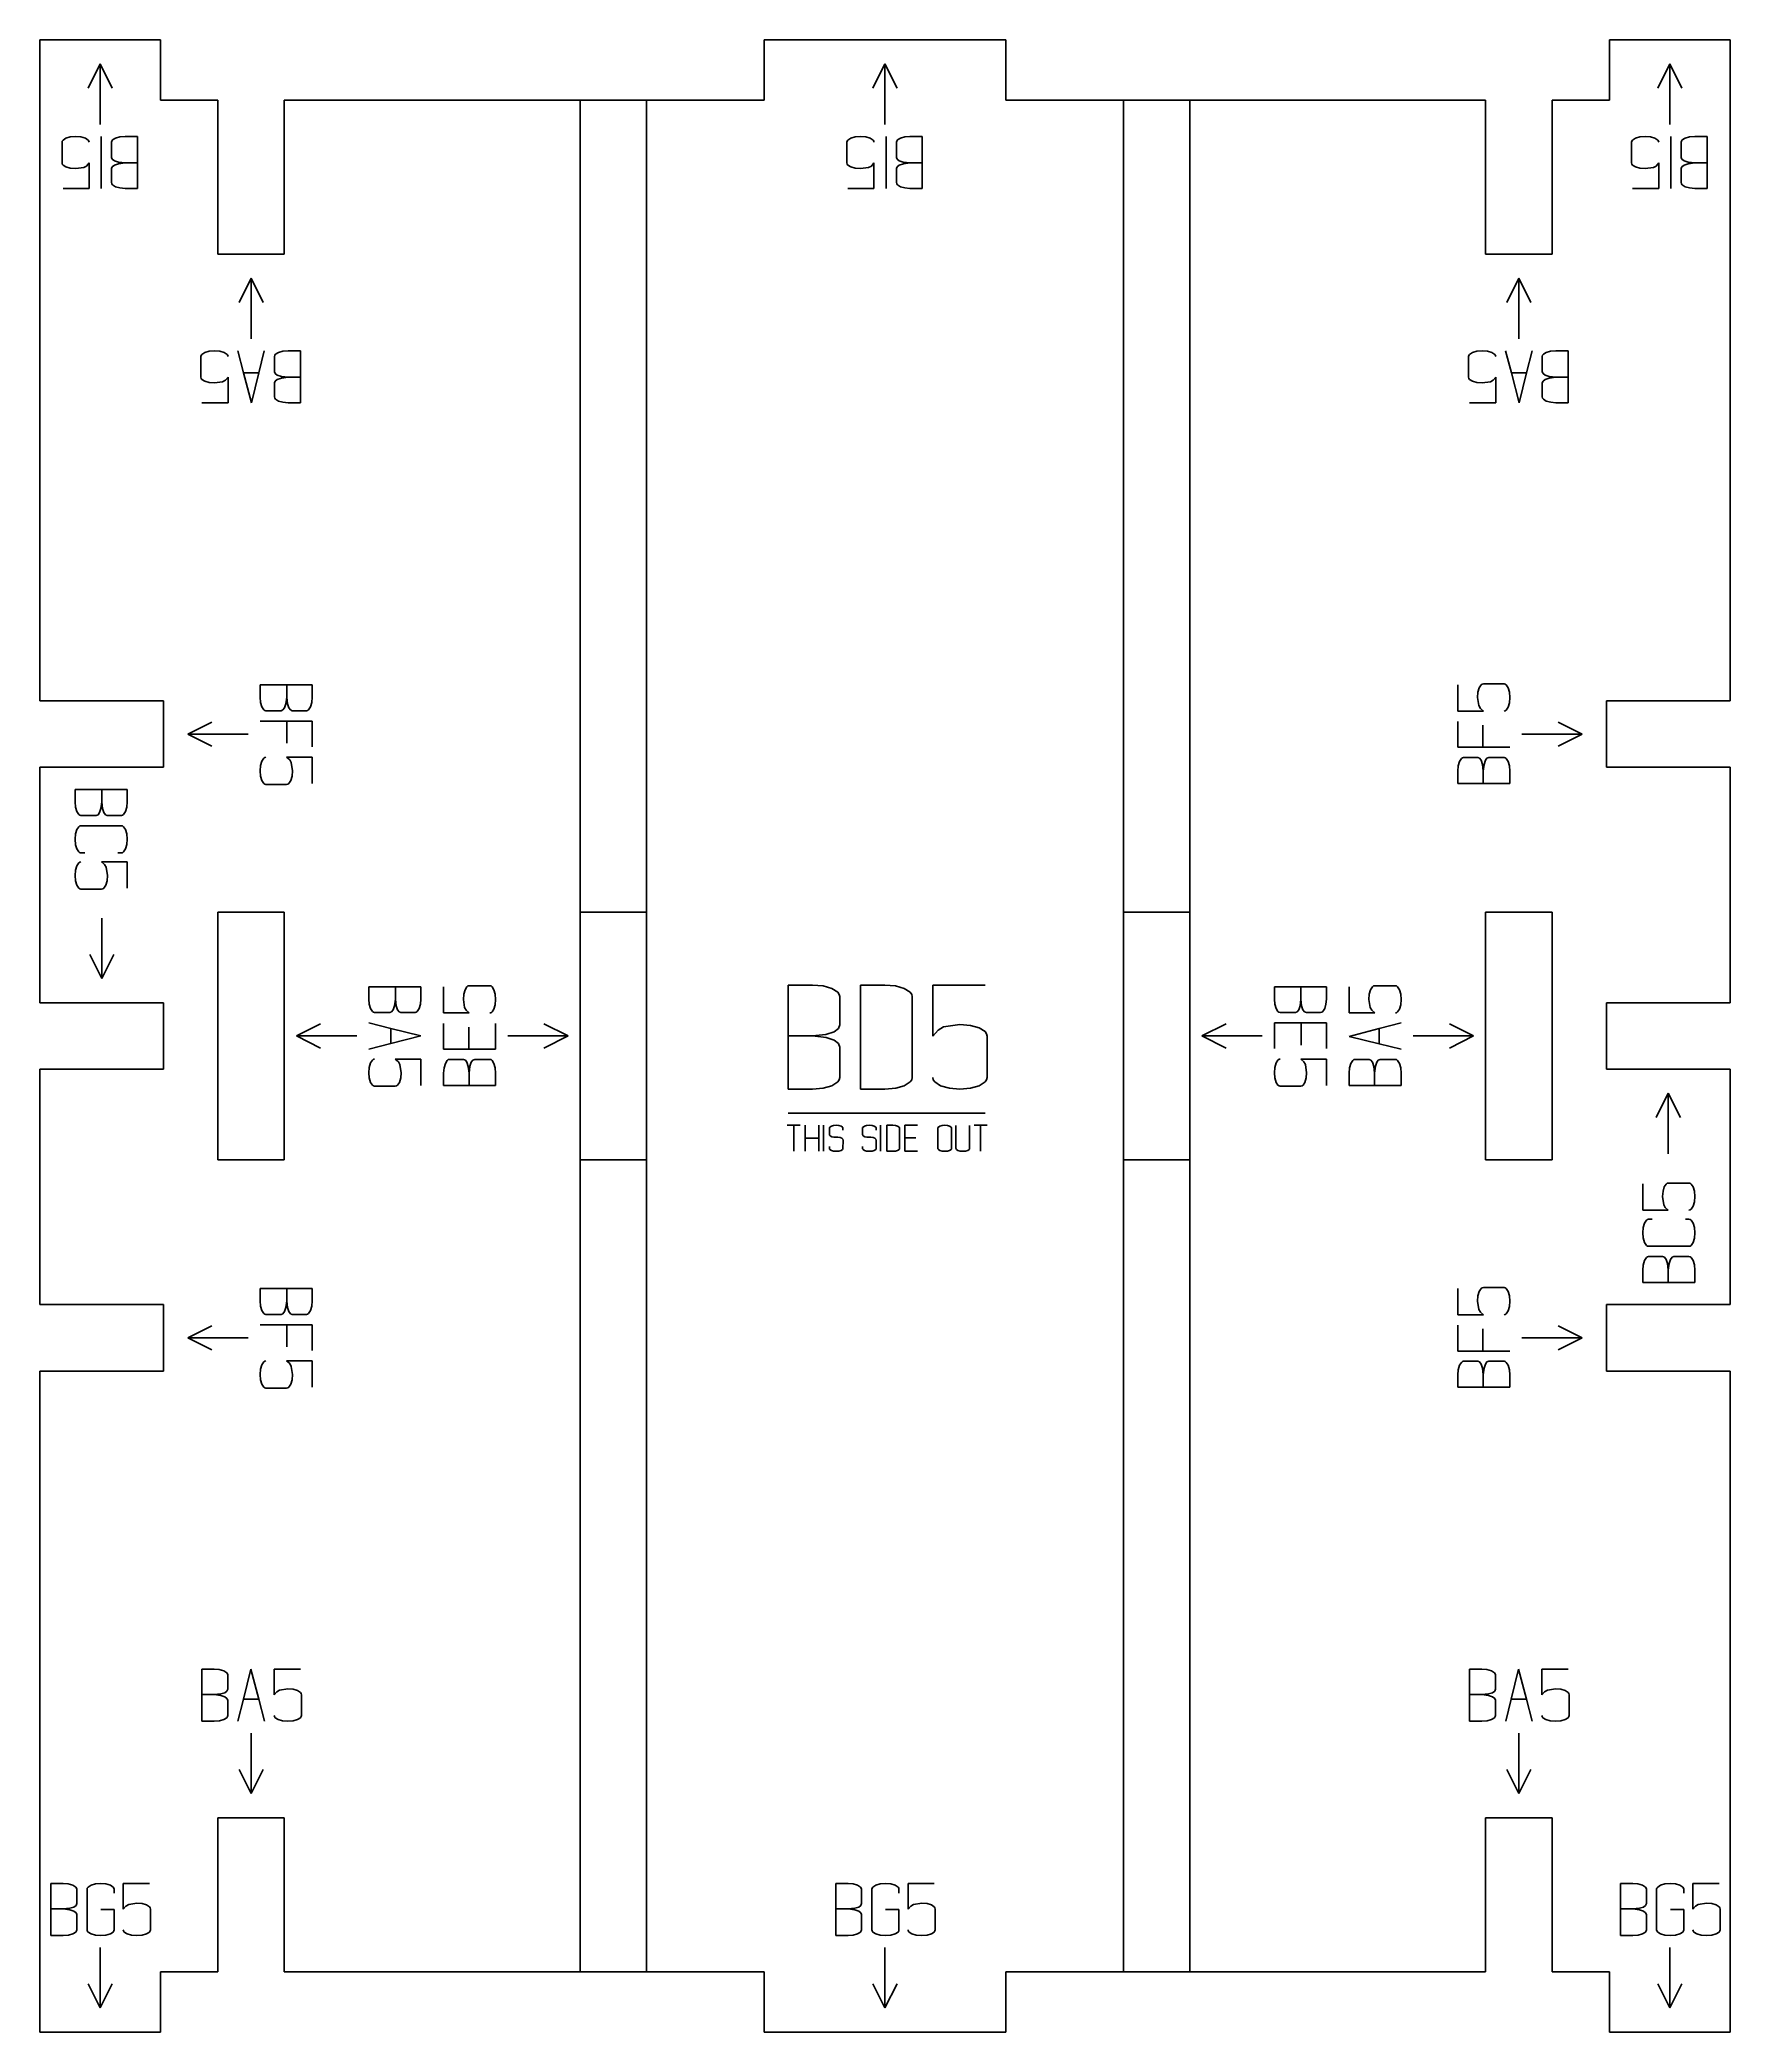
# Model space of a CAD drawing. Header units: millimetres. Extents: x 365 to 505, y -287 to -122.
import ezdxf

# ---------------------------------------------------------------- set-up
doc = ezdxf.new("R2010")
doc.units = ezdxf.units.MM
for name, color, linetype in [('alignment', 2, 'Continuous'), ('code', 2, 'Continuous'), ('drawing', 7, 'Continuous')]:
    doc.layers.add(name, color=color, linetype=linetype)

msp = doc.modelspace()

# ---------------------------------------------------------------- linework, layer by layer
at = {"layer": 'alignment'}
for p, q in [((409.82, -193.81), (409.82, -126.56)), ((415.32, -193.81), (415.32, -126.56)), ((454.82, -193.81), (454.82, -126.56)), ((460.32, -193.81), (460.32, -126.56)), ((409.82, -281.56), (409.82, -214.31)), ((415.32, -281.56), (415.32, -214.31)), ((454.82, -281.56), (454.82, -214.31)), ((460.32, -281.56), (460.32, -214.31))]:
    msp.add_line(p, q, dxfattribs=at)
at = {"layer": 'code'}
for p, q in [((369.07, -125.56), (370.07, -123.56)), ((370.07, -128.56), (370.07, -123.56)), ((371.07, -125.56), (370.07, -123.56)), ((434.07, -125.56), (435.07, -123.56)), ((435.07, -128.56), (435.07, -123.56)), ((436.07, -125.56), (435.07, -123.56)), ((499.07, -125.56), (500.07, -123.56)), ((500.07, -128.56), (500.07, -123.56)), ((501.07, -125.56), (500.07, -123.56)), ((366.91, -130.04), (366.93, -129.95)), ((366.91, -131.75), (366.91, -130.04)), ((366.93, -129.95), (366.99, -129.86)), ((367.23, -129.7), (366.99, -129.86)), ((367.59, -129.6), (367.23, -129.7)), ((367.59, -129.6), (368.04, -129.56)), ((368.04, -129.56), (368.48, -129.6)), ((368.48, -129.6), (368.84, -129.7)), ((368.84, -129.7), (369.08, -129.86)), ((369.14, -129.95), (369.08, -129.86)), ((369.16, -130.04), (369.14, -129.95)), ((370.16, -133.88), (370.16, -129.56)), ((371.04, -129.94), (371.01, -130.04)), ((371.01, -130.04), (371.01, -131.3)), ((371.04, -129.94), (371.1, -129.85)), ((371.35, -129.7), (371.1, -129.85)), ((371.35, -129.7), (371.71, -129.6)), ((372.14, -129.56), (371.71, -129.6)), ((373.16, -129.56), (372.14, -129.56)), ((373.16, -131.76), (373.16, -129.56)), ((431.91, -130.04), (431.93, -129.95)), ((431.91, -131.75), (431.91, -130.04)), ((431.93, -129.95), (431.99, -129.86)), ((432.23, -129.7), (431.99, -129.86)), ((432.59, -129.6), (432.23, -129.7)), ((432.59, -129.6), (433.04, -129.56)), ((433.04, -129.56), (433.48, -129.6)), ((433.48, -129.6), (433.84, -129.7)), ((433.84, -129.7), (434.08, -129.86)), ((434.14, -129.95), (434.08, -129.86)), ((434.16, -130.04), (434.14, -129.95)), ((435.16, -133.88), (435.16, -129.56)), ((436.04, -129.94), (436.01, -130.04)), ((436.01, -130.04), (436.01, -131.3)), ((436.04, -129.94), (436.1, -129.85)), ((436.35, -129.7), (436.1, -129.85)), ((436.35, -129.7), (436.71, -129.6)), ((437.14, -129.56), (436.71, -129.6)), ((438.16, -129.56), (437.14, -129.56)), ((438.16, -131.76), (438.16, -129.56)), ((496.91, -130.04), (496.93, -129.95)), ((496.91, -131.75), (496.91, -130.04)), ((496.93, -129.95), (496.99, -129.86)), ((497.23, -129.7), (496.99, -129.86)), ((497.59, -129.6), (497.23, -129.7)), ((497.59, -129.6), (498.04, -129.56)), ((498.04, -129.56), (498.48, -129.6)), ((498.48, -129.6), (498.84, -129.7)), ((498.84, -129.7), (499.08, -129.86)), ((499.14, -129.95), (499.08, -129.86)), ((499.16, -130.04), (499.14, -129.95)), ((500.16, -133.88), (500.16, -129.56)), ((501.04, -129.94), (501.01, -130.04)), ((501.01, -130.04), (501.01, -131.3)), ((501.04, -129.94), (501.1, -129.85)), ((501.35, -129.7), (501.1, -129.85)), ((501.35, -129.7), (501.71, -129.6)), ((502.14, -129.56), (501.71, -129.6)), ((503.16, -129.56), (502.14, -129.56)), ((503.16, -131.76), (503.16, -129.56)), ((366.91, -131.75), (366.93, -131.85)), ((366.93, -131.85), (366.99, -131.94)), ((367.23, -132.09), (366.99, -131.94)), ((369.16, -131.75), (368.94, -132.01)), ((369.16, -131.75), (369.16, -133.87)), ((371.01, -131.3), (371.07, -131.45)), ((371.25, -131.58), (371.07, -131.45)), ((371.07, -132.07), (371.25, -131.93)), ((371.58, -131.69), (371.25, -131.58)), ((371.25, -131.93), (371.59, -131.82)), ((371.58, -131.69), (372.14, -131.76)), ((372.14, -131.76), (371.59, -131.82)), ((373.16, -131.76), (372.14, -131.76)), ((373.16, -133.87), (373.16, -131.76)), ((431.91, -131.75), (431.93, -131.85)), ((431.93, -131.85), (431.99, -131.94)), ((432.23, -132.09), (431.99, -131.94)), ((434.16, -131.75), (433.94, -132.01)), ((434.16, -131.75), (434.16, -133.87)), ((436.01, -131.3), (436.07, -131.45)), ((436.25, -131.58), (436.07, -131.45)), ((436.07, -132.07), (436.25, -131.93)), ((436.58, -131.69), (436.25, -131.58)), ((436.25, -131.93), (436.59, -131.82)), ((436.58, -131.69), (437.14, -131.76)), ((437.14, -131.76), (436.59, -131.82)), ((438.16, -131.76), (437.14, -131.76)), ((438.16, -133.87), (438.16, -131.76)), ((496.91, -131.75), (496.93, -131.85)), ((496.93, -131.85), (496.99, -131.94)), ((497.23, -132.09), (496.99, -131.94)), ((499.16, -131.75), (498.94, -132.01)), ((499.16, -131.75), (499.16, -133.87)), ((501.01, -131.3), (501.07, -131.45)), ((501.25, -131.58), (501.07, -131.45)), ((501.07, -132.07), (501.25, -131.93)), ((501.58, -131.69), (501.25, -131.58)), ((501.25, -131.93), (501.59, -131.82)), ((501.58, -131.69), (502.14, -131.76)), ((502.14, -131.76), (501.59, -131.82)), ((503.16, -131.76), (502.14, -131.76)), ((503.16, -133.87), (503.16, -131.76)), ((367.59, -132.2), (367.23, -132.09)), ((368.04, -132.23), (367.59, -132.2)), ((368.71, -132.13), (368.04, -132.23)), ((368.94, -132.01), (368.71, -132.13)), ((371.01, -132.22), (371.07, -132.07)), ((371.01, -132.22), (371.01, -133.39)), ((371.01, -133.39), (371.04, -133.48)), ((371.1, -133.57), (371.04, -133.48)), ((371.35, -133.73), (371.1, -133.57)), ((432.59, -132.2), (432.23, -132.09)), ((433.04, -132.23), (432.59, -132.2)), ((433.71, -132.13), (433.04, -132.23)), ((433.94, -132.01), (433.71, -132.13)), ((436.01, -132.22), (436.07, -132.07)), ((436.01, -132.22), (436.01, -133.39)), ((436.01, -133.39), (436.04, -133.48)), ((436.1, -133.57), (436.04, -133.48)), ((436.35, -133.73), (436.1, -133.57)), ((497.59, -132.2), (497.23, -132.09)), ((498.04, -132.23), (497.59, -132.2)), ((498.71, -132.13), (498.04, -132.23)), ((498.94, -132.01), (498.71, -132.13)), ((501.01, -132.22), (501.07, -132.07)), ((501.01, -132.22), (501.01, -133.39)), ((501.01, -133.39), (501.04, -133.48)), ((501.1, -133.57), (501.04, -133.48)), ((501.35, -133.73), (501.1, -133.57)), ((369.16, -133.87), (366.99, -133.87)), ((371.71, -133.83), (371.35, -133.73)), ((371.71, -133.83), (372.14, -133.87)), ((373.16, -133.87), (372.14, -133.87)), ((434.16, -133.87), (431.99, -133.87)), ((436.71, -133.83), (436.35, -133.73)), ((436.71, -133.83), (437.14, -133.87)), ((438.16, -133.87), (437.14, -133.87)), ((499.16, -133.87), (496.99, -133.87)), ((501.71, -133.83), (501.35, -133.73)), ((501.71, -133.83), (502.14, -133.87)), ((503.16, -133.87), (502.14, -133.87)), ((381.57, -143.31), (382.57, -141.31)), ((382.57, -146.31), (382.57, -141.31)), ((383.57, -143.31), (382.57, -141.31)), ((486.57, -143.31), (487.57, -141.31)), ((487.57, -146.31), (487.57, -141.31)), ((488.57, -143.31), (487.57, -141.31)), ((378.41, -147.79), (378.43, -147.7)), ((378.41, -149.5), (378.41, -147.79)), ((378.43, -147.7), (378.49, -147.61)), ((378.49, -147.61), (378.73, -147.45)), ((378.73, -147.45), (379.1, -147.35)), ((379.1, -147.35), (379.54, -147.31)), ((379.54, -147.31), (379.98, -147.35)), ((380.34, -147.45), (379.98, -147.35)), ((380.58, -147.61), (380.34, -147.45)), ((380.58, -147.61), (380.64, -147.7)), ((380.66, -147.79), (380.64, -147.7)), ((381.47, -147.31), (381.95, -149.13)), ((383.21, -149.13), (383.66, -147.31)), ((384.51, -147.79), (384.53, -147.69)), ((384.51, -147.79), (384.51, -149.05)), ((384.53, -147.69), (384.6, -147.6)), ((384.6, -147.6), (384.84, -147.45)), ((384.84, -147.45), (385.2, -147.35)), ((385.2, -147.35), (385.64, -147.31)), ((386.65, -147.31), (385.64, -147.31)), ((386.65, -149.51), (386.65, -147.31)), ((483.41, -147.79), (483.43, -147.7)), ((483.41, -149.5), (483.41, -147.79)), ((483.43, -147.7), (483.49, -147.61)), ((483.49, -147.61), (483.73, -147.45)), ((483.73, -147.45), (484.1, -147.35)), ((484.1, -147.35), (484.54, -147.31)), ((484.54, -147.31), (484.98, -147.35)), ((485.34, -147.45), (484.98, -147.35)), ((485.58, -147.61), (485.34, -147.45)), ((485.58, -147.61), (485.64, -147.7)), ((485.66, -147.79), (485.64, -147.7)), ((486.47, -147.31), (486.95, -149.13)), ((488.21, -149.13), (488.66, -147.31)), ((489.51, -147.79), (489.53, -147.69)), ((489.51, -147.79), (489.51, -149.05)), ((489.53, -147.69), (489.6, -147.6)), ((489.6, -147.6), (489.84, -147.45)), ((489.84, -147.45), (490.2, -147.35)), ((490.2, -147.35), (490.64, -147.31)), ((491.65, -147.31), (490.64, -147.31)), ((491.65, -149.51), (491.65, -147.31)), ((378.43, -149.6), (378.41, -149.5)), ((378.49, -149.69), (378.43, -149.6)), ((378.73, -149.84), (378.49, -149.69)), ((379.1, -149.95), (378.73, -149.84)), ((379.54, -149.98), (379.1, -149.95)), ((380.21, -149.88), (379.54, -149.98)), ((380.44, -149.76), (380.21, -149.88)), ((380.66, -149.5), (380.44, -149.76)), ((380.66, -151.62), (380.66, -149.5)), ((381.95, -149.13), (382.6, -151.63)), ((383.21, -149.13), (381.95, -149.13)), ((382.6, -151.63), (383.21, -149.13)), ((384.51, -149.05), (384.57, -149.2)), ((384.57, -149.82), (384.51, -149.97)), ((384.51, -149.97), (384.51, -151.14)), ((384.57, -149.2), (384.74, -149.34)), ((384.57, -149.82), (384.74, -149.68)), ((384.74, -149.34), (385.08, -149.44)), ((384.74, -149.68), (385.09, -149.57)), ((385.08, -149.44), (385.64, -149.51)), ((385.64, -149.51), (385.09, -149.57)), ((385.64, -149.51), (386.65, -149.51)), ((386.65, -151.62), (386.65, -149.51)), ((483.43, -149.6), (483.41, -149.5)), ((483.49, -149.69), (483.43, -149.6)), ((483.73, -149.84), (483.49, -149.69)), ((484.1, -149.95), (483.73, -149.84)), ((484.54, -149.98), (484.1, -149.95)), ((485.21, -149.88), (484.54, -149.98)), ((485.44, -149.76), (485.21, -149.88)), ((485.66, -149.5), (485.44, -149.76)), ((485.66, -151.62), (485.66, -149.5)), ((486.95, -149.13), (487.6, -151.63)), ((488.21, -149.13), (486.95, -149.13)), ((487.6, -151.63), (488.21, -149.13)), ((489.51, -149.05), (489.57, -149.2)), ((489.57, -149.82), (489.51, -149.97)), ((489.51, -149.97), (489.51, -151.14)), ((489.57, -149.2), (489.74, -149.34)), ((489.57, -149.82), (489.74, -149.68)), ((489.74, -149.34), (490.08, -149.44)), ((489.74, -149.68), (490.09, -149.57)), ((490.08, -149.44), (490.64, -149.51)), ((490.64, -149.51), (490.09, -149.57)), ((490.64, -149.51), (491.65, -149.51)), ((491.65, -151.62), (491.65, -149.51)), ((378.49, -151.62), (380.66, -151.62)), ((384.53, -151.23), (384.51, -151.14)), ((384.53, -151.23), (384.6, -151.32)), ((384.6, -151.32), (384.84, -151.48)), ((385.21, -151.58), (384.84, -151.48)), ((385.21, -151.58), (385.64, -151.62)), ((386.65, -151.62), (385.64, -151.62)), ((483.49, -151.62), (485.66, -151.62)), ((489.53, -151.23), (489.51, -151.14)), ((489.53, -151.23), (489.6, -151.32)), ((489.6, -151.32), (489.84, -151.48)), ((490.21, -151.58), (489.84, -151.48)), ((490.21, -151.58), (490.64, -151.62)), ((491.65, -151.62), (490.64, -151.62)), ((385.52, -174.98), (383.32, -174.98)), ((383.32, -174.98), (383.32, -176)), ((383.32, -176), (383.36, -176.43)), ((383.36, -176.43), (383.46, -176.79)), ((385.45, -176.55), (385.52, -176)), ((387.63, -174.98), (385.52, -174.98)), ((385.52, -176), (385.52, -174.98)), ((385.58, -176.55), (385.52, -176)), ((385.69, -176.89), (385.58, -176.55)), ((387.59, -176.43), (387.49, -176.79)), ((387.59, -176.43), (387.63, -176)), ((387.63, -176), (387.63, -174.98)), ((482.51, -174.98), (482.51, -177.15)), ((484.15, -176.03), (484.18, -175.59)), ((484.25, -176.7), (484.15, -176.03)), ((484.18, -175.59), (484.29, -175.23)), ((484.29, -175.23), (484.44, -174.98)), ((484.44, -174.98), (484.53, -174.92)), ((484.53, -174.92), (484.63, -174.9)), ((484.63, -174.9), (486.34, -174.9)), ((486.34, -174.9), (486.44, -174.92)), ((486.44, -174.92), (486.53, -174.98)), ((486.53, -174.98), (486.68, -175.23)), ((486.68, -175.23), (486.79, -175.59)), ((486.79, -176.47), (486.68, -176.83)), ((486.79, -175.59), (486.82, -176.03)), ((486.82, -176.03), (486.79, -176.47)), ((379.32, -178.06), (377.32, -179.06)), ((383.32, -177.98), (385.54, -177.98)), ((383.46, -176.79), (383.61, -177.04)), ((383.61, -177.04), (383.7, -177.1)), ((383.7, -177.1), (383.8, -177.12)), ((383.8, -177.12), (385.06, -177.12)), ((385.06, -177.12), (385.21, -177.06)), ((385.21, -177.06), (385.34, -176.89)), ((385.34, -176.89), (385.45, -176.55)), ((385.54, -177.98), (385.54, -179.81)), ((385.54, -177.98), (387.63, -177.98)), ((385.83, -177.06), (385.69, -176.89)), ((385.98, -177.12), (385.83, -177.06)), ((387.15, -177.12), (385.98, -177.12)), ((387.24, -177.1), (387.15, -177.12)), ((387.24, -177.1), (387.33, -177.04)), ((387.49, -176.79), (387.33, -177.04)), ((387.63, -177.98), (387.63, -180.1)), ((484.63, -177.15), (482.51, -177.15)), ((482.51, -180.15), (482.51, -178.02)), ((484.38, -176.93), (484.25, -176.7)), ((484.63, -177.15), (484.38, -176.93)), ((486.44, -177.13), (486.34, -177.15)), ((486.44, -177.13), (486.53, -177.07)), ((486.68, -176.83), (486.53, -177.07)), ((490.82, -178.06), (492.82, -179.06)), ((382.32, -179.06), (377.32, -179.06)), ((379.32, -180.06), (377.32, -179.06)), ((484.6, -180.15), (484.6, -178.32)), ((487.82, -179.06), (492.82, -179.06)), ((490.82, -180.06), (492.82, -179.06)), ((383.36, -181.66), (383.46, -181.29)), ((383.46, -181.29), (383.62, -181.05)), ((383.71, -180.99), (383.62, -181.05)), ((383.71, -180.99), (383.8, -180.97)), ((385.51, -180.97), (387.63, -180.97)), ((385.51, -180.97), (385.77, -181.19)), ((385.77, -181.19), (385.89, -181.42)), ((385.89, -181.42), (385.99, -182.1)), ((387.63, -183.15), (387.63, -180.97)), ((484.6, -180.15), (482.51, -180.15)), ((482.55, -181.7), (482.66, -181.33)), ((482.66, -181.33), (482.81, -181.09)), ((482.9, -181.02), (482.81, -181.09)), ((482.9, -181.02), (482.99, -181)), ((482.99, -181), (484.16, -181)), ((484.16, -181), (484.32, -181.06)), ((484.32, -181.06), (484.45, -181.23)), ((484.45, -181.23), (484.56, -181.58)), ((486.82, -180.15), (484.6, -180.15)), ((484.8, -181.23), (484.69, -181.57)), ((484.93, -181.06), (484.8, -181.23)), ((485.09, -181), (484.93, -181.06)), ((486.34, -181), (485.09, -181)), ((486.44, -181.02), (486.34, -181)), ((486.53, -181.09), (486.44, -181.02)), ((486.68, -181.33), (486.53, -181.09)), ((486.79, -181.7), (486.68, -181.33)), ((383.32, -182.1), (383.36, -181.66)), ((383.36, -182.54), (383.32, -182.1)), ((383.46, -182.9), (383.36, -182.54)), ((383.62, -183.14), (383.46, -182.9)), ((383.71, -183.2), (383.62, -183.14)), ((385.7, -183.14), (385.61, -183.2)), ((385.85, -182.9), (385.7, -183.14)), ((385.96, -182.54), (385.85, -182.9)), ((385.99, -182.1), (385.96, -182.54)), ((482.55, -181.7), (482.51, -182.13)), ((482.51, -182.13), (482.51, -183.15)), ((482.51, -183.15), (484.62, -183.15)), ((484.56, -181.58), (484.62, -182.13)), ((484.69, -181.57), (484.62, -182.13)), ((484.62, -182.13), (484.62, -183.15)), ((484.62, -183.15), (486.82, -183.15)), ((486.82, -182.13), (486.79, -181.7)), ((486.82, -183.15), (486.82, -182.13)), ((370.2, -183.65), (368, -183.65)), ((368, -183.65), (368, -184.67)), ((368.03, -185.1), (368, -184.67)), ((370.13, -185.23), (370.2, -184.67)), ((370.2, -184.67), (370.2, -183.65)), ((372.31, -183.65), (370.2, -183.65)), ((370.26, -185.22), (370.2, -184.67)), ((372.31, -184.67), (372.27, -185.1)), ((372.31, -183.65), (372.31, -184.67)), ((383.8, -183.22), (383.71, -183.2)), ((385.51, -183.22), (383.8, -183.22)), ((385.61, -183.2), (385.51, -183.22)), ((368.14, -185.46), (368.03, -185.1)), ((368.14, -185.46), (368.29, -185.71)), ((368.29, -185.71), (368.38, -185.77)), ((368.38, -185.77), (368.48, -185.79)), ((369.73, -185.79), (368.48, -185.79)), ((369.89, -185.74), (369.73, -185.79)), ((370.02, -185.56), (369.89, -185.74)), ((370.13, -185.23), (370.02, -185.56)), ((370.36, -185.56), (370.26, -185.22)), ((370.5, -185.74), (370.36, -185.56)), ((370.5, -185.74), (370.66, -185.79)), ((371.83, -185.79), (370.66, -185.79)), ((371.92, -185.77), (371.83, -185.79)), ((372.01, -185.71), (371.92, -185.77)), ((372.16, -185.46), (372.01, -185.71)), ((372.27, -185.1), (372.16, -185.46)), ((368, -187.77), (368.03, -187.33)), ((368, -187.77), (368.03, -188.22)), ((368.03, -187.33), (368.14, -186.97)), ((368.29, -186.73), (368.14, -186.97)), ((368.38, -186.67), (368.29, -186.73)), ((368.48, -186.65), (368.38, -186.67)), ((368.48, -186.65), (371.83, -186.65)), ((371.83, -186.65), (371.92, -186.67)), ((371.92, -186.67), (372.01, -186.73)), ((372.01, -186.73), (372.16, -186.97)), ((372.16, -186.97), (372.27, -187.33)), ((372.27, -187.33), (372.31, -187.77)), ((372.27, -188.21), (372.31, -187.77)), ((368.03, -188.22), (368.14, -188.57)), ((368.14, -188.57), (368.29, -188.81)), ((368.14, -189.96), (368.29, -189.72)), ((368.29, -188.81), (368.38, -188.88)), ((368.29, -189.72), (368.38, -189.66)), ((368.38, -188.88), (368.48, -188.9)), ((368.38, -189.66), (368.48, -189.64)), ((368.48, -188.9), (368.79, -188.9)), ((370.19, -189.64), (372.31, -189.64)), ((370.19, -189.64), (370.44, -189.86)), ((371.83, -188.9), (371.52, -188.9)), ((371.92, -188.88), (371.83, -188.9)), ((372.01, -188.81), (371.92, -188.88)), ((372.01, -188.81), (372.16, -188.57)), ((372.27, -188.21), (372.16, -188.57)), ((372.31, -191.81), (372.31, -189.64)), ((368, -190.76), (368.03, -190.32)), ((368.03, -191.2), (368, -190.76)), ((368.14, -189.96), (368.03, -190.32)), ((368.03, -191.2), (368.14, -191.57)), ((370.57, -190.09), (370.44, -189.86)), ((370.53, -191.57), (370.64, -191.2)), ((370.57, -190.09), (370.67, -190.76)), ((370.67, -190.76), (370.64, -191.2)), ((368.14, -191.57), (368.29, -191.81)), ((368.29, -191.81), (368.38, -191.87)), ((368.38, -191.87), (368.48, -191.89)), ((368.48, -191.89), (370.19, -191.89)), ((370.19, -191.89), (370.29, -191.87)), ((370.29, -191.87), (370.37, -191.81)), ((370.37, -191.81), (370.53, -191.57)), ((370.2, -194.31), (370.2, -199.31)), ((369.2, -197.31), (370.2, -199.31)), ((371.2, -197.31), (370.2, -199.31)), ((392.32, -199.98), (392.32, -201)), ((394.52, -199.98), (392.32, -199.98)), ((392.36, -201.43), (392.32, -201)), ((394.45, -201.55), (394.52, -201)), ((396.63, -199.98), (394.52, -199.98)), ((394.52, -201), (394.52, -199.98)), ((394.52, -201), (394.58, -201.55)), ((396.59, -201.43), (396.63, -201)), ((396.63, -199.98), (396.63, -201)), ((398.51, -199.98), (398.51, -202.15)), ((400.15, -201.03), (400.18, -200.59)), ((400.25, -201.7), (400.15, -201.03)), ((400.18, -200.59), (400.29, -200.23)), ((400.29, -200.23), (400.44, -199.98)), ((400.44, -199.98), (400.53, -199.92)), ((400.53, -199.92), (400.63, -199.9)), ((400.63, -199.9), (402.34, -199.9)), ((402.34, -199.9), (402.44, -199.92)), ((402.44, -199.92), (402.53, -199.98)), ((402.53, -199.98), (402.68, -200.23)), ((402.68, -200.23), (402.79, -200.59)), ((402.79, -200.59), (402.82, -201.03)), ((402.82, -201.03), (402.79, -201.47)), ((429.08, -199.84), (427.04, -199.84)), ((427.04, -199.84), (427.04, -204.06)), ((429.08, -199.84), (429.94, -199.91)), ((429.94, -199.91), (430.66, -200.13)), ((430.66, -200.13), (431.16, -200.44)), ((431.16, -200.44), (431.28, -200.62)), ((431.28, -200.62), (431.33, -200.8)), ((431.33, -200.8), (431.33, -203.14)), ((433.04, -199.84), (433.04, -208.46)), ((435.07, -199.84), (433.04, -199.84)), ((435.94, -199.91), (435.07, -199.84)), ((436.67, -200.13), (435.94, -199.91)), ((436.67, -200.13), (437.16, -200.44)), ((437.28, -200.62), (437.16, -200.44)), ((437.32, -200.8), (437.28, -200.62)), ((437.32, -207.5), (437.32, -200.8)), ((443.38, -199.84), (439.03, -199.84)), ((439.03, -199.84), (439.03, -204.07)), ((469.52, -199.98), (467.32, -199.98)), ((467.32, -199.98), (467.32, -201)), ((467.32, -201), (467.36, -201.43)), ((469.45, -201.55), (469.52, -201)), ((471.63, -199.98), (469.52, -199.98)), ((469.52, -201), (469.52, -199.98)), ((469.58, -201.55), (469.52, -201)), ((471.59, -201.43), (471.63, -201)), ((471.63, -201), (471.63, -199.98)), ((473.51, -199.98), (473.51, -202.15)), ((475.15, -201.03), (475.18, -200.59)), ((475.25, -201.7), (475.15, -201.03)), ((475.18, -200.59), (475.29, -200.23)), ((475.29, -200.23), (475.44, -199.98)), ((475.44, -199.98), (475.53, -199.92)), ((475.53, -199.92), (475.63, -199.9)), ((475.63, -199.9), (477.34, -199.9)), ((477.34, -199.9), (477.44, -199.92)), ((477.44, -199.92), (477.53, -199.98)), ((477.53, -199.98), (477.68, -200.23)), ((477.68, -200.23), (477.79, -200.59)), ((477.79, -200.59), (477.82, -201.03)), ((477.82, -201.03), (477.79, -201.47)), ((392.46, -201.79), (392.36, -201.43)), ((392.61, -202.04), (392.46, -201.79)), ((392.7, -202.1), (392.61, -202.04)), ((392.8, -202.12), (392.7, -202.1)), ((392.8, -202.12), (394.06, -202.12)), ((394.06, -202.12), (394.21, -202.06)), ((394.21, -202.06), (394.34, -201.89)), ((394.34, -201.89), (394.45, -201.55)), ((394.69, -201.89), (394.58, -201.55)), ((394.83, -202.06), (394.69, -201.89)), ((394.83, -202.06), (394.98, -202.12)), ((394.98, -202.12), (396.15, -202.12)), ((396.24, -202.1), (396.15, -202.12)), ((396.24, -202.1), (396.33, -202.04)), ((396.33, -202.04), (396.49, -201.79)), ((396.59, -201.43), (396.49, -201.79)), ((400.63, -202.15), (398.51, -202.15)), ((400.38, -201.93), (400.25, -201.7)), ((400.63, -202.15), (400.38, -201.93)), ((402.44, -202.13), (402.34, -202.15)), ((402.44, -202.13), (402.53, -202.07)), ((402.68, -201.83), (402.53, -202.07)), ((402.79, -201.47), (402.68, -201.83)), ((467.36, -201.43), (467.46, -201.79)), ((467.46, -201.79), (467.61, -202.04)), ((467.61, -202.04), (467.7, -202.1)), ((467.7, -202.1), (467.8, -202.12)), ((467.8, -202.12), (469.06, -202.12)), ((469.06, -202.12), (469.21, -202.06)), ((469.21, -202.06), (469.34, -201.89)), ((469.34, -201.89), (469.45, -201.55)), ((469.69, -201.89), (469.58, -201.55)), ((469.83, -202.06), (469.69, -201.89)), ((469.98, -202.12), (469.83, -202.06)), ((471.15, -202.12), (469.98, -202.12)), ((471.24, -202.1), (471.15, -202.12)), ((471.24, -202.1), (471.33, -202.04)), ((471.49, -201.79), (471.33, -202.04)), ((471.59, -201.43), (471.49, -201.79)), ((473.51, -202.15), (475.63, -202.15)), ((475.38, -201.93), (475.25, -201.7)), ((475.63, -202.15), (475.38, -201.93)), ((477.34, -202.15), (477.44, -202.13)), ((477.53, -202.07), (477.44, -202.13)), ((477.53, -202.07), (477.68, -201.83)), ((477.68, -201.83), (477.79, -201.47)), ((388.32, -203.06), (386.32, -204.06)), ((391.32, -204.06), (386.32, -204.06)), ((388.32, -205.06), (386.32, -204.06)), ((394.14, -203.43), (392.32, -202.98)), ((396.64, -204.04), (394.14, -203.43)), ((394.14, -203.43), (394.14, -204.69)), ((394.14, -204.69), (396.64, -204.04)), ((398.51, -205.15), (398.51, -203.02)), ((400.6, -205.15), (400.6, -203.32)), ((402.82, -205.15), (402.82, -203.02)), ((403.82, -204.06), (408.82, -204.06)), ((406.82, -203.06), (408.82, -204.06)), ((406.82, -205.06), (408.82, -204.06)), ((427.04, -204.06), (427.04, -208.46)), ((427.04, -204.06), (429.08, -204.06)), ((430.18, -203.93), (429.08, -204.06)), ((429.08, -204.06), (430.19, -204.2)), ((430.86, -203.72), (430.18, -203.93)), ((430.19, -204.2), (430.86, -204.41)), ((431.21, -203.45), (430.86, -203.72)), ((430.86, -204.41), (431.21, -204.68)), ((431.33, -203.14), (431.21, -203.45)), ((439.03, -204.07), (439.47, -203.57)), ((439.47, -203.57), (439.93, -203.31)), ((441.28, -203.11), (439.93, -203.31)), ((441.28, -203.11), (442.16, -203.18)), ((442.16, -203.18), (442.88, -203.39)), ((442.88, -203.39), (443.36, -203.7)), ((443.36, -203.7), (443.49, -203.88)), ((443.53, -204.07), (443.49, -203.88)), ((443.53, -204.07), (443.53, -207.5)), ((463.32, -203.06), (461.32, -204.06)), ((466.32, -204.06), (461.32, -204.06)), ((463.32, -205.06), (461.32, -204.06)), ((467.32, -202.98), (469.54, -202.98)), ((467.32, -202.98), (467.32, -205.1)), ((469.54, -202.98), (469.54, -204.81)), ((469.54, -202.98), (471.63, -202.98)), ((471.63, -202.98), (471.63, -205.1)), ((476, -203.44), (473.51, -204.09)), ((473.51, -204.09), (476, -204.7)), ((477.82, -202.96), (476, -203.44)), ((476, -204.7), (476, -203.44)), ((478.82, -204.06), (483.82, -204.06)), ((481.82, -203.06), (483.82, -204.06)), ((481.82, -205.06), (483.82, -204.06)), ((392.32, -205.16), (394.14, -204.69)), ((392.62, -206.05), (392.46, -206.29)), ((392.62, -206.05), (392.71, -205.99)), ((392.8, -205.97), (392.71, -205.99)), ((396.63, -205.97), (394.51, -205.97)), ((394.51, -205.97), (394.77, -206.19)), ((394.77, -206.19), (394.89, -206.42)), ((396.63, -208.15), (396.63, -205.97)), ((400.6, -205.15), (398.51, -205.15)), ((398.66, -206.33), (398.81, -206.09)), ((398.9, -206.02), (398.81, -206.09)), ((398.9, -206.02), (398.99, -206)), ((398.99, -206), (400.16, -206)), ((400.16, -206), (400.32, -206.06)), ((400.32, -206.06), (400.45, -206.23)), ((400.45, -206.23), (400.56, -206.58)), ((402.82, -205.15), (400.6, -205.15)), ((400.8, -206.23), (400.69, -206.57)), ((400.93, -206.06), (400.8, -206.23)), ((401.09, -206), (400.93, -206.06)), ((402.34, -206), (401.09, -206)), ((402.44, -206.02), (402.34, -206)), ((402.53, -206.09), (402.44, -206.02)), ((402.68, -206.33), (402.53, -206.09)), ((431.21, -204.68), (431.33, -204.99)), ((431.33, -204.99), (431.33, -207.5)), ((467.46, -206.29), (467.62, -206.05)), ((467.71, -205.99), (467.62, -206.05)), ((467.71, -205.99), (467.8, -205.97)), ((469.51, -205.97), (471.63, -205.97)), ((469.51, -205.97), (469.77, -206.19)), ((469.77, -206.19), (469.89, -206.42)), ((471.63, -208.15), (471.63, -205.97)), ((473.81, -206.09), (473.66, -206.33)), ((473.9, -206.02), (473.81, -206.09)), ((473.9, -206.02), (473.99, -206)), ((475.16, -206), (473.99, -206)), ((475.32, -206.06), (475.16, -206)), ((475.32, -206.06), (475.45, -206.23)), ((475.45, -206.23), (475.56, -206.58)), ((475.8, -206.23), (475.69, -206.57)), ((475.93, -206.06), (475.8, -206.23)), ((476.09, -206), (475.93, -206.06)), ((476, -204.7), (477.82, -205.15)), ((477.34, -206), (476.09, -206)), ((477.34, -206), (477.44, -206.02)), ((477.44, -206.02), (477.53, -206.09)), ((477.53, -206.09), (477.68, -206.33)), ((392.32, -207.1), (392.36, -206.66)), ((392.36, -207.54), (392.32, -207.1)), ((392.46, -206.29), (392.36, -206.66)), ((392.46, -207.9), (392.36, -207.54)), ((392.62, -208.14), (392.46, -207.9)), ((394.85, -207.9), (394.7, -208.14)), ((394.96, -207.54), (394.85, -207.9)), ((394.89, -206.42), (394.99, -207.1)), ((394.99, -207.1), (394.96, -207.54)), ((398.55, -206.7), (398.51, -207.13)), ((398.51, -207.13), (398.51, -208.15)), ((398.55, -206.7), (398.66, -206.33)), ((400.56, -206.58), (400.62, -207.13)), ((400.69, -206.57), (400.62, -207.13)), ((400.62, -207.13), (400.62, -208.15)), ((402.79, -206.7), (402.68, -206.33)), ((402.82, -207.13), (402.79, -206.7)), ((402.82, -208.15), (402.82, -207.13)), ((431.16, -207.87), (430.66, -208.18)), ((431.28, -207.69), (431.16, -207.87)), ((431.33, -207.5), (431.28, -207.69)), ((436.67, -208.18), (437.16, -207.87)), ((437.16, -207.87), (437.28, -207.69)), ((437.28, -207.69), (437.32, -207.5)), ((439.03, -207.5), (439.07, -207.69)), ((439.07, -207.69), (439.19, -207.87)), ((439.19, -207.87), (439.67, -208.18)), ((443.36, -207.87), (442.88, -208.18)), ((443.49, -207.69), (443.36, -207.87)), ((443.53, -207.5), (443.49, -207.69)), ((467.32, -207.1), (467.36, -206.66)), ((467.36, -207.54), (467.32, -207.1)), ((467.36, -206.66), (467.46, -206.29)), ((467.46, -207.9), (467.36, -207.54)), ((467.62, -208.14), (467.46, -207.9)), ((469.85, -207.9), (469.7, -208.14)), ((469.96, -207.54), (469.85, -207.9)), ((469.89, -206.42), (469.99, -207.1)), ((469.99, -207.1), (469.96, -207.54)), ((473.55, -206.7), (473.51, -207.13)), ((473.51, -208.15), (473.51, -207.13)), ((473.55, -206.7), (473.66, -206.33)), ((475.62, -207.13), (475.56, -206.58)), ((475.69, -206.57), (475.62, -207.13)), ((475.62, -207.13), (475.62, -208.15)), ((477.68, -206.33), (477.79, -206.7)), ((477.79, -206.7), (477.82, -207.13)), ((477.82, -208.15), (477.82, -207.13)), ((392.71, -208.2), (392.62, -208.14)), ((392.8, -208.22), (392.71, -208.2)), ((394.51, -208.22), (392.8, -208.22)), ((394.61, -208.2), (394.51, -208.22)), ((394.7, -208.14), (394.61, -208.2)), ((398.51, -208.15), (400.62, -208.15)), ((400.62, -208.15), (402.82, -208.15)), ((427.04, -208.46), (429.08, -208.46)), ((429.94, -208.39), (429.08, -208.46)), ((430.66, -208.18), (429.94, -208.39)), ((433.04, -208.46), (435.07, -208.46)), ((435.96, -208.39), (435.07, -208.46)), ((436.67, -208.18), (435.96, -208.39)), ((439.67, -208.18), (440.4, -208.39)), ((441.28, -208.46), (440.4, -208.39)), ((442.16, -208.39), (441.28, -208.46)), ((442.16, -208.39), (442.88, -208.18)), ((467.71, -208.2), (467.62, -208.14)), ((467.8, -208.22), (467.71, -208.2)), ((469.51, -208.22), (467.8, -208.22)), ((469.61, -208.2), (469.51, -208.22)), ((469.7, -208.14), (469.61, -208.2)), ((473.51, -208.15), (475.62, -208.15)), ((475.62, -208.15), (477.82, -208.15)), ((498.95, -210.81), (499.95, -208.81)), ((499.95, -213.81), (499.95, -208.81)), ((500.95, -210.81), (499.95, -208.81)), ((427.04, -210.46), (443.38, -210.46)), ((427.04, -210.46), (443.38, -210.46)), ((426.97, -211.46), (427.51, -211.46)), ((427.51, -213.61), (427.51, -211.46)), ((427.51, -211.46), (428.04, -211.46)), ((428.47, -212.52), (428.47, -211.46)), ((428.47, -212.52), (429.59, -212.52)), ((428.47, -213.61), (428.47, -212.52)), ((429.59, -211.46), (429.59, -212.52)), ((429.59, -212.52), (429.59, -213.61)), ((429.97, -213.61), (429.97, -211.45)), ((430.47, -211.7), (430.48, -211.65)), ((430.47, -211.7), (430.47, -212.23)), ((430.47, -212.23), (430.48, -212.28)), ((430.48, -211.65), (430.51, -211.6)), ((430.48, -212.28), (430.52, -212.33)), ((430.63, -211.53), (430.51, -211.6)), ((430.52, -212.33), (430.66, -212.42)), ((430.81, -211.47), (430.63, -211.53)), ((430.66, -212.42), (430.83, -212.43)), ((430.81, -211.47), (431.03, -211.46)), ((430.83, -212.43), (431.17, -212.44)), ((431.25, -211.47), (431.03, -211.46)), ((431.17, -212.44), (431.35, -212.46)), ((431.25, -211.47), (431.43, -211.53)), ((431.49, -212.52), (431.35, -212.46)), ((431.55, -211.6), (431.43, -211.53)), ((431.57, -212.61), (431.49, -212.52)), ((431.58, -211.65), (431.55, -211.6)), ((431.57, -212.61), (431.6, -212.73)), ((431.58, -211.65), (431.59, -211.7)), ((431.59, -211.85), (431.59, -211.7)), ((431.6, -212.73), (431.59, -213.37)), ((433.21, -211.7), (433.22, -211.65)), ((433.21, -212.23), (433.21, -211.7)), ((433.23, -212.28), (433.21, -212.23)), ((433.22, -211.65), (433.25, -211.6)), ((433.23, -212.28), (433.26, -212.33)), ((433.25, -211.6), (433.37, -211.53)), ((433.26, -212.33), (433.41, -212.42)), ((433.55, -211.47), (433.37, -211.53)), ((433.57, -212.43), (433.41, -212.42)), ((433.78, -211.46), (433.55, -211.47)), ((433.91, -212.44), (433.57, -212.43)), ((434, -211.47), (433.78, -211.46)), ((433.91, -212.44), (434.1, -212.46)), ((434.18, -211.53), (434, -211.47)), ((434.23, -212.52), (434.1, -212.46)), ((434.3, -211.6), (434.18, -211.53)), ((434.32, -212.61), (434.23, -212.52)), ((434.3, -211.6), (434.33, -211.65)), ((434.32, -212.61), (434.34, -212.73)), ((434.34, -211.7), (434.33, -211.65)), ((434.34, -211.85), (434.34, -211.7)), ((434.34, -213.37), (434.34, -212.73)), ((434.71, -211.45), (434.71, -213.61)), ((435.21, -211.46), (435.21, -213.61)), ((435.21, -211.46), (435.72, -211.46)), ((435.93, -211.47), (435.72, -211.46)), ((436.12, -211.53), (435.93, -211.47)), ((436.24, -211.61), (436.12, -211.53)), ((436.27, -211.65), (436.24, -211.61)), ((436.27, -211.65), (436.28, -211.7)), ((436.28, -211.7), (436.28, -213.37)), ((436.71, -212.5), (436.71, -211.46)), ((437.77, -211.46), (436.71, -211.46)), ((436.71, -213.61), (436.71, -212.5)), ((436.71, -212.5), (437.62, -212.5)), ((439.45, -211.7), (439.46, -211.65)), ((439.45, -213.37), (439.45, -211.7)), ((439.46, -211.65), (439.49, -211.6)), ((439.49, -211.6), (439.61, -211.53)), ((439.61, -211.53), (439.8, -211.47)), ((439.8, -211.47), (440.02, -211.46)), ((440.02, -211.46), (440.24, -211.47)), ((440.24, -211.47), (440.42, -211.53)), ((440.42, -211.53), (440.54, -211.6)), ((440.54, -211.6), (440.57, -211.65)), ((440.57, -211.65), (440.58, -211.7)), ((440.58, -211.7), (440.58, -213.37)), ((440.95, -213.37), (440.95, -211.47)), ((442.08, -213.37), (442.08, -211.47)), ((442.45, -211.46), (442.99, -211.46)), ((442.99, -213.61), (442.99, -211.46)), ((442.99, -211.46), (443.52, -211.46)), ((430.47, -213.37), (430.47, -213.22)), ((430.48, -213.42), (430.47, -213.37)), ((430.51, -213.46), (430.48, -213.42)), ((430.51, -213.46), (430.63, -213.54)), ((430.63, -213.54), (430.81, -213.59)), ((430.81, -213.59), (431.03, -213.61)), ((431.03, -213.61), (431.25, -213.59)), ((431.43, -213.54), (431.25, -213.59)), ((431.43, -213.54), (431.55, -213.46)), ((431.55, -213.46), (431.58, -213.42)), ((431.58, -213.42), (431.59, -213.37)), ((433.21, -213.37), (433.21, -213.22)), ((433.21, -213.37), (433.22, -213.42)), ((433.22, -213.42), (433.25, -213.46)), ((433.25, -213.46), (433.37, -213.54)), ((433.37, -213.54), (433.55, -213.59)), ((433.78, -213.61), (433.55, -213.59)), ((433.78, -213.61), (434, -213.59)), ((434, -213.59), (434.18, -213.54)), ((434.18, -213.54), (434.3, -213.46)), ((434.33, -213.42), (434.3, -213.46)), ((434.34, -213.37), (434.33, -213.42)), ((435.21, -213.61), (435.72, -213.61)), ((435.94, -213.59), (435.72, -213.61)), ((436.12, -213.54), (435.94, -213.59)), ((436.12, -213.54), (436.24, -213.46)), ((436.24, -213.46), (436.27, -213.42)), ((436.27, -213.42), (436.28, -213.37)), ((436.71, -213.61), (437.77, -213.61)), ((439.46, -213.42), (439.45, -213.37)), ((439.49, -213.46), (439.46, -213.42)), ((439.61, -213.54), (439.49, -213.46)), ((439.8, -213.59), (439.61, -213.54)), ((440.02, -213.61), (439.8, -213.59)), ((440.24, -213.59), (440.02, -213.61)), ((440.42, -213.54), (440.24, -213.59)), ((440.54, -213.46), (440.42, -213.54)), ((440.57, -213.42), (440.54, -213.46)), ((440.57, -213.42), (440.58, -213.37)), ((440.96, -213.42), (440.95, -213.37)), ((440.99, -213.46), (440.96, -213.42)), ((440.99, -213.46), (441.11, -213.54)), ((441.29, -213.59), (441.11, -213.54)), ((441.51, -213.61), (441.29, -213.59)), ((441.51, -213.61), (441.73, -213.59)), ((441.73, -213.59), (441.92, -213.54)), ((442.04, -213.46), (441.92, -213.54)), ((442.07, -213.42), (442.04, -213.46)), ((442.07, -213.42), (442.08, -213.37)), ((497.84, -216.31), (497.84, -218.48)), ((499.47, -217.36), (499.51, -216.92)), ((499.57, -218.04), (499.47, -217.36)), ((499.61, -216.56), (499.51, -216.92)), ((499.77, -216.32), (499.61, -216.56)), ((499.86, -216.26), (499.77, -216.32)), ((499.95, -216.24), (499.86, -216.26)), ((501.66, -216.24), (499.95, -216.24)), ((501.76, -216.26), (501.66, -216.24)), ((501.85, -216.32), (501.76, -216.26)), ((502, -216.56), (501.85, -216.32)), ((502.11, -216.92), (502, -216.56)), ((502.11, -216.92), (502.14, -217.36)), ((502.14, -217.36), (502.11, -217.8)), ((499.95, -218.48), (497.84, -218.48)), ((498.14, -219.31), (497.98, -219.55)), ((498.14, -219.31), (498.22, -219.25)), ((498.22, -219.25), (498.32, -219.23)), ((498.32, -219.23), (498.62, -219.23)), ((499.57, -218.04), (499.7, -218.27)), ((499.95, -218.48), (499.7, -218.27)), ((501.66, -219.23), (501.36, -219.23)), ((501.76, -218.46), (501.66, -218.48)), ((501.76, -219.25), (501.66, -219.23)), ((501.85, -218.4), (501.76, -218.46)), ((501.85, -219.31), (501.76, -219.25)), ((502, -218.16), (501.85, -218.4)), ((502.01, -219.55), (501.85, -219.31)), ((502, -218.16), (502.11, -217.8)), ((497.87, -219.92), (497.84, -220.35)), ((497.87, -220.79), (497.84, -220.35)), ((497.87, -219.92), (497.98, -219.55)), ((497.98, -221.16), (497.87, -220.79)), ((502.11, -219.91), (502.01, -219.55)), ((502.11, -220.8), (502.01, -221.16)), ((502.14, -220.35), (502.11, -219.91)), ((502.14, -220.35), (502.11, -220.8)), ((497.87, -223.03), (497.98, -222.66)), ((498.13, -221.4), (497.98, -221.16)), ((497.98, -222.66), (498.14, -222.41)), ((498.22, -221.46), (498.13, -221.4)), ((498.14, -222.41), (498.22, -222.35)), ((498.32, -221.48), (498.22, -221.46)), ((498.22, -222.35), (498.32, -222.33)), ((501.66, -221.48), (498.32, -221.48)), ((498.32, -222.33), (499.48, -222.33)), ((499.64, -222.39), (499.48, -222.33)), ((499.64, -222.39), (499.78, -222.56)), ((499.78, -222.56), (499.88, -222.9)), ((500.02, -222.9), (500.12, -222.56)), ((500.12, -222.56), (500.26, -222.39)), ((500.26, -222.39), (500.41, -222.33)), ((500.41, -222.33), (501.66, -222.33)), ((501.66, -221.48), (501.76, -221.46)), ((501.76, -222.35), (501.66, -222.33)), ((501.76, -221.46), (501.85, -221.4)), ((501.85, -222.41), (501.76, -222.35)), ((501.85, -221.4), (502.01, -221.16)), ((502.01, -222.66), (501.85, -222.41)), ((502.01, -222.66), (502.11, -223.02)), ((497.84, -223.45), (497.87, -223.03)), ((497.84, -224.47), (497.84, -223.45)), ((499.88, -222.9), (499.95, -223.45)), ((500.02, -222.9), (499.95, -223.45)), ((499.95, -223.45), (499.95, -224.47)), ((502.11, -223.02), (502.14, -223.45)), ((502.14, -224.47), (502.14, -223.45)), ((385.52, -224.98), (383.32, -224.98)), ((383.32, -224.98), (383.32, -226)), ((383.32, -226), (383.36, -226.43)), ((385.45, -226.55), (385.52, -226)), ((387.63, -224.98), (385.52, -224.98)), ((385.52, -226), (385.52, -224.98)), ((385.58, -226.55), (385.52, -226)), ((387.59, -226.43), (387.63, -226)), ((387.63, -226), (387.63, -224.98)), ((482.51, -224.98), (482.51, -227.15)), ((484.15, -226.03), (484.18, -225.59)), ((484.25, -226.7), (484.15, -226.03)), ((484.18, -225.59), (484.29, -225.23)), ((484.29, -225.23), (484.44, -224.98)), ((484.44, -224.98), (484.53, -224.92)), ((484.53, -224.92), (484.63, -224.9)), ((484.63, -224.9), (486.34, -224.9)), ((486.34, -224.9), (486.44, -224.92)), ((486.44, -224.92), (486.53, -224.98)), ((486.53, -224.98), (486.68, -225.23)), ((486.68, -225.23), (486.79, -225.59)), ((486.79, -225.59), (486.82, -226.03)), ((486.82, -226.03), (486.79, -226.47)), ((497.84, -224.47), (499.95, -224.47)), ((499.95, -224.47), (502.14, -224.47)), ((383.36, -226.43), (383.46, -226.79)), ((383.46, -226.79), (383.61, -227.04)), ((383.61, -227.04), (383.7, -227.1)), ((383.7, -227.1), (383.8, -227.12)), ((383.8, -227.12), (385.06, -227.12)), ((385.06, -227.12), (385.21, -227.06)), ((385.21, -227.06), (385.34, -226.89)), ((385.34, -226.89), (385.45, -226.55)), ((385.69, -226.89), (385.58, -226.55)), ((385.83, -227.06), (385.69, -226.89)), ((385.98, -227.12), (385.83, -227.06)), ((387.15, -227.12), (385.98, -227.12)), ((387.24, -227.1), (387.15, -227.12)), ((387.24, -227.1), (387.33, -227.04)), ((387.49, -226.79), (387.33, -227.04)), ((387.59, -226.43), (387.49, -226.79)), ((484.63, -227.15), (482.51, -227.15)), ((484.38, -226.93), (484.25, -226.7)), ((484.63, -227.15), (484.38, -226.93)), ((486.44, -227.13), (486.34, -227.15)), ((486.44, -227.13), (486.53, -227.07)), ((486.68, -226.83), (486.53, -227.07)), ((486.79, -226.47), (486.68, -226.83)), ((379.32, -228.06), (377.32, -229.06)), ((382.32, -229.06), (377.32, -229.06)), ((379.32, -230.06), (377.32, -229.06)), ((383.32, -227.98), (385.54, -227.98)), ((385.54, -227.98), (385.54, -229.81)), ((385.54, -227.98), (387.63, -227.98)), ((387.63, -227.98), (387.63, -230.1)), ((482.51, -230.15), (482.51, -228.02)), ((484.6, -230.15), (484.6, -228.32)), ((487.82, -229.06), (492.82, -229.06)), ((490.82, -228.06), (492.82, -229.06)), ((490.82, -230.06), (492.82, -229.06)), ((383.71, -230.99), (383.62, -231.05)), ((383.71, -230.99), (383.8, -230.97)), ((385.51, -230.97), (387.63, -230.97)), ((385.51, -230.97), (385.77, -231.19)), ((387.63, -233.15), (387.63, -230.97)), ((484.6, -230.15), (482.51, -230.15)), ((486.82, -230.15), (484.6, -230.15)), ((383.32, -232.1), (383.36, -231.66)), ((383.36, -232.54), (383.32, -232.1)), ((383.36, -231.66), (383.46, -231.29)), ((383.46, -232.9), (383.36, -232.54)), ((383.46, -231.29), (383.62, -231.05)), ((385.77, -231.19), (385.89, -231.42)), ((385.96, -232.54), (385.85, -232.9)), ((385.89, -231.42), (385.99, -232.1)), ((385.99, -232.1), (385.96, -232.54)), ((482.55, -231.7), (482.51, -232.13)), ((482.51, -232.13), (482.51, -233.15)), ((482.55, -231.7), (482.66, -231.33)), ((482.66, -231.33), (482.81, -231.09)), ((482.9, -231.02), (482.81, -231.09)), ((482.9, -231.02), (482.99, -231)), ((482.99, -231), (484.16, -231)), ((484.16, -231), (484.32, -231.06)), ((484.32, -231.06), (484.45, -231.23)), ((484.45, -231.23), (484.56, -231.58)), ((484.56, -231.58), (484.62, -232.13)), ((484.69, -231.57), (484.62, -232.13)), ((484.62, -232.13), (484.62, -233.15)), ((484.8, -231.23), (484.69, -231.57)), ((484.93, -231.06), (484.8, -231.23)), ((485.09, -231), (484.93, -231.06)), ((486.34, -231), (485.09, -231)), ((486.44, -231.02), (486.34, -231)), ((486.53, -231.09), (486.44, -231.02)), ((486.68, -231.33), (486.53, -231.09)), ((486.79, -231.7), (486.68, -231.33)), ((486.82, -232.13), (486.79, -231.7)), ((486.82, -233.15), (486.82, -232.13)), ((383.62, -233.14), (383.46, -232.9)), ((383.71, -233.2), (383.62, -233.14)), ((383.8, -233.22), (383.71, -233.2)), ((385.51, -233.22), (383.8, -233.22)), ((385.61, -233.2), (385.51, -233.22)), ((385.7, -233.14), (385.61, -233.2)), ((385.85, -232.9), (385.7, -233.14)), ((482.51, -233.15), (484.62, -233.15)), ((484.62, -233.15), (486.82, -233.15)), ((378.49, -256.5), (378.49, -258.61)), ((378.49, -256.5), (379.51, -256.5)), ((379.93, -256.54), (379.51, -256.5)), ((379.93, -256.54), (380.3, -256.65)), ((380.55, -256.8), (380.3, -256.65)), ((380.61, -256.89), (380.55, -256.8)), ((380.61, -256.89), (380.63, -256.98)), ((380.63, -258.15), (380.63, -256.98)), ((382.55, -256.5), (381.93, -258.99)), ((383.2, -258.99), (382.55, -256.5)), ((386.65, -256.5), (384.48, -256.5)), ((384.48, -256.5), (384.48, -258.62)), ((483.49, -256.5), (483.49, -258.61)), ((483.49, -256.5), (484.51, -256.5)), ((484.93, -256.54), (484.51, -256.5)), ((484.93, -256.54), (485.3, -256.65)), ((485.55, -256.8), (485.3, -256.65)), ((485.61, -256.89), (485.55, -256.8)), ((485.61, -256.89), (485.63, -256.98)), ((485.63, -258.15), (485.63, -256.98)), ((487.55, -256.5), (486.93, -258.99)), ((488.2, -258.99), (487.55, -256.5)), ((491.65, -256.5), (489.48, -256.5)), ((489.48, -256.5), (489.48, -258.62)), ((379.51, -258.61), (378.49, -258.61)), ((378.49, -258.61), (378.49, -260.81)), ((379.51, -258.61), (380.06, -258.55)), ((380.06, -258.68), (379.51, -258.61)), ((380.4, -258.45), (380.06, -258.55)), ((380.4, -258.79), (380.06, -258.68)), ((380.57, -258.31), (380.4, -258.45)), ((380.57, -258.92), (380.4, -258.79)), ((380.57, -258.31), (380.63, -258.15)), ((380.63, -259.08), (380.57, -258.92)), ((381.93, -258.99), (381.48, -260.81)), ((381.93, -258.99), (383.2, -258.99)), ((383.67, -260.81), (383.2, -258.99)), ((384.48, -258.62), (384.7, -258.37)), ((384.7, -258.37), (384.93, -258.24)), ((384.93, -258.24), (385.61, -258.14)), ((385.61, -258.14), (386.05, -258.17)), ((386.05, -258.17), (386.41, -258.28)), ((386.41, -258.28), (386.65, -258.44)), ((386.65, -258.44), (386.71, -258.52)), ((386.71, -258.52), (386.73, -258.62)), ((386.73, -258.62), (386.73, -260.33)), ((484.51, -258.61), (483.49, -258.61)), ((483.49, -258.61), (483.49, -260.81)), ((484.51, -258.61), (485.06, -258.55)), ((485.06, -258.68), (484.51, -258.61)), ((485.4, -258.45), (485.06, -258.55)), ((485.4, -258.79), (485.06, -258.68)), ((485.57, -258.31), (485.4, -258.45)), ((485.57, -258.92), (485.4, -258.79)), ((485.57, -258.31), (485.63, -258.15)), ((485.63, -259.08), (485.57, -258.92)), ((486.93, -258.99), (486.48, -260.81)), ((486.93, -258.99), (488.2, -258.99)), ((488.67, -260.81), (488.2, -258.99)), ((489.48, -258.62), (489.7, -258.37)), ((489.7, -258.37), (489.93, -258.24)), ((489.93, -258.24), (490.61, -258.14)), ((490.61, -258.14), (491.05, -258.17)), ((491.05, -258.17), (491.41, -258.28)), ((491.41, -258.28), (491.65, -258.44)), ((491.65, -258.44), (491.71, -258.52)), ((491.71, -258.52), (491.73, -258.62)), ((491.73, -258.62), (491.73, -260.33)), ((380.3, -260.67), (379.94, -260.78)), ((380.55, -260.52), (380.3, -260.67)), ((380.61, -260.43), (380.55, -260.52)), ((380.63, -260.33), (380.61, -260.43)), ((380.63, -260.33), (380.63, -259.08)), ((384.48, -260.33), (384.5, -260.43)), ((384.56, -260.52), (384.5, -260.43)), ((384.56, -260.52), (384.8, -260.67)), ((384.8, -260.67), (385.16, -260.78)), ((386.41, -260.67), (386.05, -260.78)), ((386.65, -260.52), (386.41, -260.67)), ((386.71, -260.43), (386.65, -260.52)), ((386.73, -260.33), (386.71, -260.43)), ((485.3, -260.67), (484.94, -260.78)), ((485.55, -260.52), (485.3, -260.67)), ((485.61, -260.43), (485.55, -260.52)), ((485.63, -260.33), (485.61, -260.43)), ((485.63, -260.33), (485.63, -259.08)), ((489.48, -260.33), (489.5, -260.43)), ((489.56, -260.52), (489.5, -260.43)), ((489.56, -260.52), (489.8, -260.67)), ((489.8, -260.67), (490.16, -260.78)), ((491.41, -260.67), (491.05, -260.78)), ((491.65, -260.52), (491.41, -260.67)), ((491.71, -260.43), (491.65, -260.52)), ((491.73, -260.33), (491.71, -260.43)), ((378.49, -260.81), (379.51, -260.81)), ((379.94, -260.78), (379.51, -260.81)), ((382.57, -261.81), (382.57, -266.81)), ((385.61, -260.81), (385.16, -260.78)), ((386.05, -260.78), (385.61, -260.81)), ((483.49, -260.81), (484.51, -260.81)), ((484.94, -260.78), (484.51, -260.81)), ((487.57, -261.81), (487.57, -266.81)), ((490.61, -260.81), (490.16, -260.78)), ((491.05, -260.78), (490.61, -260.81)), ((381.57, -264.81), (382.57, -266.81)), ((383.57, -264.81), (382.57, -266.81)), ((486.57, -264.81), (487.57, -266.81)), ((488.57, -264.81), (487.57, -266.81)), ((365.99, -274.25), (365.99, -276.36)), ((367.01, -274.25), (365.99, -274.25)), ((367.01, -274.25), (367.43, -274.29)), ((367.43, -274.29), (367.8, -274.4)), ((367.8, -274.4), (368.05, -274.55)), ((368.05, -274.55), (368.11, -274.64)), ((368.11, -274.64), (368.13, -274.73)), ((368.13, -274.73), (368.13, -275.9)), ((368.98, -274.73), (369, -274.64)), ((368.98, -278.08), (368.98, -274.73)), ((369.07, -274.55), (369, -274.64)), ((369.31, -274.39), (369.07, -274.55)), ((369.67, -274.29), (369.31, -274.39)), ((369.67, -274.29), (370.11, -274.25)), ((370.55, -274.29), (370.11, -274.25)), ((370.91, -274.39), (370.55, -274.29)), ((371.15, -274.55), (370.91, -274.39)), ((371.15, -274.55), (371.21, -274.64)), ((371.21, -274.64), (371.23, -274.73)), ((371.23, -275.04), (371.23, -274.73)), ((371.98, -276.37), (371.98, -274.25)), ((371.98, -274.25), (374.15, -274.25)), ((430.99, -274.25), (430.99, -276.36)), ((432.01, -274.25), (430.99, -274.25)), ((432.01, -274.25), (432.43, -274.29)), ((432.43, -274.29), (432.8, -274.4)), ((432.8, -274.4), (433.05, -274.55)), ((433.05, -274.55), (433.11, -274.64)), ((433.11, -274.64), (433.13, -274.73)), ((433.13, -274.73), (433.13, -275.9)), ((433.98, -274.73), (434, -274.64)), ((433.98, -278.08), (433.98, -274.73)), ((434.07, -274.55), (434, -274.64)), ((434.31, -274.39), (434.07, -274.55)), ((434.67, -274.29), (434.31, -274.39)), ((434.67, -274.29), (435.11, -274.25)), ((435.55, -274.29), (435.11, -274.25)), ((435.91, -274.39), (435.55, -274.29)), ((436.15, -274.55), (435.91, -274.39)), ((436.15, -274.55), (436.21, -274.64)), ((436.21, -274.64), (436.23, -274.73)), ((436.23, -275.04), (436.23, -274.73)), ((436.98, -276.37), (436.98, -274.25)), ((436.98, -274.25), (439.15, -274.25)), ((495.99, -274.25), (495.99, -276.36)), ((497.01, -274.25), (495.99, -274.25)), ((497.01, -274.25), (497.43, -274.29)), ((497.43, -274.29), (497.8, -274.4)), ((497.8, -274.4), (498.05, -274.55)), ((498.05, -274.55), (498.11, -274.64)), ((498.11, -274.64), (498.13, -274.73)), ((498.13, -274.73), (498.13, -275.9)), ((498.98, -274.73), (499, -274.64)), ((498.98, -278.08), (498.98, -274.73)), ((499.07, -274.55), (499, -274.64)), ((499.31, -274.39), (499.07, -274.55)), ((499.67, -274.29), (499.31, -274.39)), ((499.67, -274.29), (500.11, -274.25)), ((500.55, -274.29), (500.11, -274.25)), ((500.91, -274.39), (500.55, -274.29)), ((501.15, -274.55), (500.91, -274.39)), ((501.15, -274.55), (501.21, -274.64)), ((501.21, -274.64), (501.23, -274.73)), ((501.23, -275.04), (501.23, -274.73)), ((501.98, -276.37), (501.98, -274.25)), ((501.98, -274.25), (504.15, -274.25)), ((367.01, -276.36), (365.99, -276.36)), ((365.99, -276.36), (365.99, -278.56)), ((367.56, -276.3), (367.01, -276.36)), ((367.01, -276.36), (367.56, -276.43)), ((367.9, -276.2), (367.56, -276.3)), ((367.9, -276.54), (367.56, -276.43)), ((368.07, -276.06), (367.9, -276.2)), ((368.07, -276.67), (367.9, -276.54)), ((368.13, -275.9), (368.07, -276.06)), ((368.07, -276.67), (368.13, -276.83)), ((368.13, -276.83), (368.13, -278.08)), ((371.23, -276.41), (370.12, -276.41)), ((371.23, -276.41), (371.23, -278.08)), ((372.2, -276.12), (371.98, -276.37)), ((372.2, -276.12), (372.43, -275.99)), ((372.43, -275.99), (373.11, -275.89)), ((373.11, -275.89), (373.55, -275.92)), ((373.55, -275.92), (373.91, -276.03)), ((374.15, -276.19), (373.91, -276.03)), ((374.21, -276.27), (374.15, -276.19)), ((374.23, -276.37), (374.21, -276.27)), ((374.23, -278.08), (374.23, -276.37)), ((432.01, -276.36), (430.99, -276.36)), ((430.99, -276.36), (430.99, -278.56)), ((432.56, -276.3), (432.01, -276.36)), ((432.01, -276.36), (432.56, -276.43)), ((432.9, -276.2), (432.56, -276.3)), ((432.9, -276.54), (432.56, -276.43)), ((433.07, -276.06), (432.9, -276.2)), ((433.07, -276.67), (432.9, -276.54)), ((433.13, -275.9), (433.07, -276.06)), ((433.07, -276.67), (433.13, -276.83)), ((433.13, -276.83), (433.13, -278.08)), ((436.23, -276.41), (435.12, -276.41)), ((436.23, -276.41), (436.23, -278.08)), ((437.2, -276.12), (436.98, -276.37)), ((437.2, -276.12), (437.43, -275.99)), ((437.43, -275.99), (438.11, -275.89)), ((438.11, -275.89), (438.55, -275.92)), ((438.55, -275.92), (438.91, -276.03)), ((439.15, -276.19), (438.91, -276.03)), ((439.21, -276.27), (439.15, -276.19)), ((439.23, -276.37), (439.21, -276.27)), ((439.23, -278.08), (439.23, -276.37)), ((497.01, -276.36), (495.99, -276.36)), ((495.99, -276.36), (495.99, -278.56)), ((497.56, -276.3), (497.01, -276.36)), ((497.01, -276.36), (497.56, -276.43)), ((497.9, -276.2), (497.56, -276.3)), ((497.9, -276.54), (497.56, -276.43)), ((498.07, -276.06), (497.9, -276.2)), ((498.07, -276.67), (497.9, -276.54)), ((498.13, -275.9), (498.07, -276.06)), ((498.07, -276.67), (498.13, -276.83)), ((498.13, -276.83), (498.13, -278.08)), ((501.23, -276.41), (500.12, -276.41)), ((501.23, -276.41), (501.23, -278.08)), ((502.2, -276.12), (501.98, -276.37)), ((502.2, -276.12), (502.43, -275.99)), ((502.43, -275.99), (503.11, -275.89)), ((503.11, -275.89), (503.55, -275.92)), ((503.55, -275.92), (503.91, -276.03)), ((504.15, -276.19), (503.91, -276.03)), ((504.21, -276.27), (504.15, -276.19)), ((504.23, -276.37), (504.21, -276.27)), ((504.23, -278.08), (504.23, -276.37)), ((365.99, -278.56), (367.01, -278.56)), ((367.44, -278.53), (367.01, -278.56)), ((367.44, -278.53), (367.8, -278.42)), ((367.8, -278.42), (368.05, -278.27)), ((368.05, -278.27), (368.11, -278.18)), ((368.13, -278.08), (368.11, -278.18)), ((368.98, -278.08), (369, -278.18)), ((369, -278.18), (369.07, -278.27)), ((369.31, -278.42), (369.07, -278.27)), ((369.67, -278.53), (369.31, -278.42)), ((369.67, -278.53), (370.11, -278.56)), ((370.55, -278.53), (370.11, -278.56)), ((370.55, -278.53), (370.91, -278.42)), ((370.91, -278.42), (371.15, -278.27)), ((371.21, -278.18), (371.15, -278.27)), ((371.23, -278.08), (371.21, -278.18)), ((371.98, -278.08), (372, -278.18)), ((372, -278.18), (372.06, -278.27)), ((372.06, -278.27), (372.3, -278.42)), ((372.66, -278.53), (372.3, -278.42)), ((373.11, -278.56), (372.66, -278.53)), ((373.55, -278.53), (373.11, -278.56)), ((373.91, -278.42), (373.55, -278.53)), ((373.91, -278.42), (374.15, -278.27)), ((374.21, -278.18), (374.15, -278.27)), ((374.23, -278.08), (374.21, -278.18)), ((430.99, -278.56), (432.01, -278.56)), ((432.44, -278.53), (432.01, -278.56)), ((432.44, -278.53), (432.8, -278.42)), ((432.8, -278.42), (433.05, -278.27)), ((433.05, -278.27), (433.11, -278.18)), ((433.13, -278.08), (433.11, -278.18)), ((433.98, -278.08), (434, -278.18)), ((434, -278.18), (434.07, -278.27)), ((434.31, -278.42), (434.07, -278.27)), ((434.67, -278.53), (434.31, -278.42)), ((434.67, -278.53), (435.11, -278.56)), ((435.55, -278.53), (435.11, -278.56)), ((435.55, -278.53), (435.91, -278.42)), ((435.91, -278.42), (436.15, -278.27)), ((436.21, -278.18), (436.15, -278.27)), ((436.23, -278.08), (436.21, -278.18)), ((436.98, -278.08), (437, -278.18)), ((437, -278.18), (437.06, -278.27)), ((437.06, -278.27), (437.3, -278.42)), ((437.66, -278.53), (437.3, -278.42)), ((438.11, -278.56), (437.66, -278.53)), ((438.55, -278.53), (438.11, -278.56)), ((438.91, -278.42), (438.55, -278.53)), ((438.91, -278.42), (439.15, -278.27)), ((439.21, -278.18), (439.15, -278.27)), ((439.23, -278.08), (439.21, -278.18)), ((495.99, -278.56), (497.01, -278.56)), ((497.44, -278.53), (497.01, -278.56)), ((497.44, -278.53), (497.8, -278.42)), ((497.8, -278.42), (498.05, -278.27)), ((498.05, -278.27), (498.11, -278.18)), ((498.13, -278.08), (498.11, -278.18)), ((498.98, -278.08), (499, -278.18)), ((499, -278.18), (499.07, -278.27)), ((499.31, -278.42), (499.07, -278.27)), ((499.67, -278.53), (499.31, -278.42)), ((499.67, -278.53), (500.11, -278.56)), ((500.55, -278.53), (500.11, -278.56)), ((500.55, -278.53), (500.91, -278.42)), ((500.91, -278.42), (501.15, -278.27)), ((501.21, -278.18), (501.15, -278.27)), ((501.23, -278.08), (501.21, -278.18)), ((501.98, -278.08), (502, -278.18)), ((502, -278.18), (502.06, -278.27)), ((502.06, -278.27), (502.3, -278.42)), ((502.66, -278.53), (502.3, -278.42)), ((503.11, -278.56), (502.66, -278.53)), ((503.55, -278.53), (503.11, -278.56)), ((503.91, -278.42), (503.55, -278.53)), ((503.91, -278.42), (504.15, -278.27)), ((504.21, -278.18), (504.15, -278.27)), ((504.23, -278.08), (504.21, -278.18)), ((370.07, -279.56), (370.07, -284.56)), ((435.07, -279.56), (435.07, -284.56)), ((500.07, -279.56), (500.07, -284.56)), ((369.07, -282.56), (370.07, -284.56)), ((371.07, -282.56), (370.07, -284.56)), ((434.07, -282.56), (435.07, -284.56)), ((436.07, -282.56), (435.07, -284.56)), ((499.07, -282.56), (500.07, -284.56)), ((501.07, -282.56), (500.07, -284.56))]:
    msp.add_line(p, q, dxfattribs=at)
at = {"layer": 'drawing'}
for p, q in [((375.07, -121.56), (365.07, -121.56)), ((365.07, -121.56), (365.07, -176.31)), ((375.07, -126.56), (375.07, -121.56)), ((425.07, -121.56), (425.07, -126.56)), ((445.07, -121.56), (425.07, -121.56)), ((445.07, -126.56), (445.07, -121.56)), ((495.07, -126.56), (495.07, -121.56)), ((495.07, -121.56), (505.07, -121.56)), ((505.07, -121.56), (505.07, -176.31)), ((379.82, -126.56), (375.07, -126.56)), ((379.82, -139.31), (379.82, -126.56)), ((425.07, -126.56), (385.32, -126.56)), ((385.32, -126.56), (385.32, -139.31)), ((484.82, -126.56), (445.07, -126.56)), ((484.82, -126.56), (484.82, -139.31)), ((490.32, -126.56), (495.07, -126.56)), ((490.32, -139.31), (490.32, -126.56)), ((385.32, -139.31), (379.82, -139.31)), ((484.82, -139.31), (490.32, -139.31)), ((375.32, -176.31), (365.07, -176.31)), ((375.32, -181.81), (375.32, -176.31)), ((494.82, -181.81), (494.82, -176.31)), ((494.82, -176.31), (505.07, -176.31)), ((365.07, -181.81), (375.32, -181.81)), ((365.07, -181.81), (365.07, -201.31)), ((505.07, -181.81), (494.82, -181.81)), ((505.07, -181.81), (505.07, -201.31)), ((379.82, -193.81), (379.82, -214.31)), ((385.32, -193.81), (379.82, -193.81)), ((385.32, -214.31), (385.32, -193.81)), ((409.82, -193.81), (409.82, -214.31)), ((415.32, -193.81), (409.82, -193.81)), ((415.32, -214.31), (415.32, -193.81)), ((454.82, -193.81), (454.82, -214.31)), ((460.32, -193.81), (454.82, -193.81)), ((460.32, -214.31), (460.32, -193.81)), ((484.82, -193.81), (484.82, -214.31)), ((490.32, -193.81), (484.82, -193.81)), ((490.32, -214.31), (490.32, -193.81)), ((375.32, -201.31), (365.07, -201.31)), ((375.32, -206.81), (375.32, -201.31)), ((494.82, -201.31), (505.07, -201.31)), ((494.82, -206.81), (494.82, -201.31)), ((365.07, -206.81), (375.32, -206.81)), ((365.07, -226.31), (365.07, -206.81)), ((505.07, -206.81), (494.82, -206.81)), ((505.07, -226.31), (505.07, -206.81)), ((379.82, -214.31), (385.32, -214.31)), ((409.82, -214.31), (415.32, -214.31)), ((454.82, -214.31), (460.32, -214.31)), ((484.82, -214.31), (490.32, -214.31)), ((375.32, -226.31), (365.07, -226.31)), ((375.32, -231.81), (375.32, -226.31)), ((494.82, -231.81), (494.82, -226.31)), ((494.82, -226.31), (505.07, -226.31)), ((365.07, -231.81), (365.07, -286.56)), ((365.07, -231.81), (375.32, -231.81)), ((505.07, -231.81), (494.82, -231.81)), ((505.07, -231.81), (505.07, -286.56)), ((385.32, -268.81), (379.82, -268.81)), ((379.82, -268.81), (379.82, -281.56)), ((385.32, -281.56), (385.32, -268.81)), ((484.82, -281.56), (484.82, -268.81)), ((484.82, -268.81), (490.32, -268.81)), ((490.32, -268.81), (490.32, -281.56)), ((375.07, -286.56), (375.07, -281.56)), ((375.07, -281.56), (379.82, -281.56)), ((425.07, -281.56), (385.32, -281.56)), ((425.07, -286.56), (425.07, -281.56)), ((445.07, -281.56), (445.07, -286.56)), ((484.82, -281.56), (445.07, -281.56)), ((495.07, -281.56), (490.32, -281.56)), ((495.07, -286.56), (495.07, -281.56)), ((365.07, -286.56), (375.07, -286.56)), ((445.07, -286.56), (425.07, -286.56)), ((505.07, -286.56), (495.07, -286.56))]:
    msp.add_line(p, q, dxfattribs=at)

doc.saveas('drawing.dxf')
